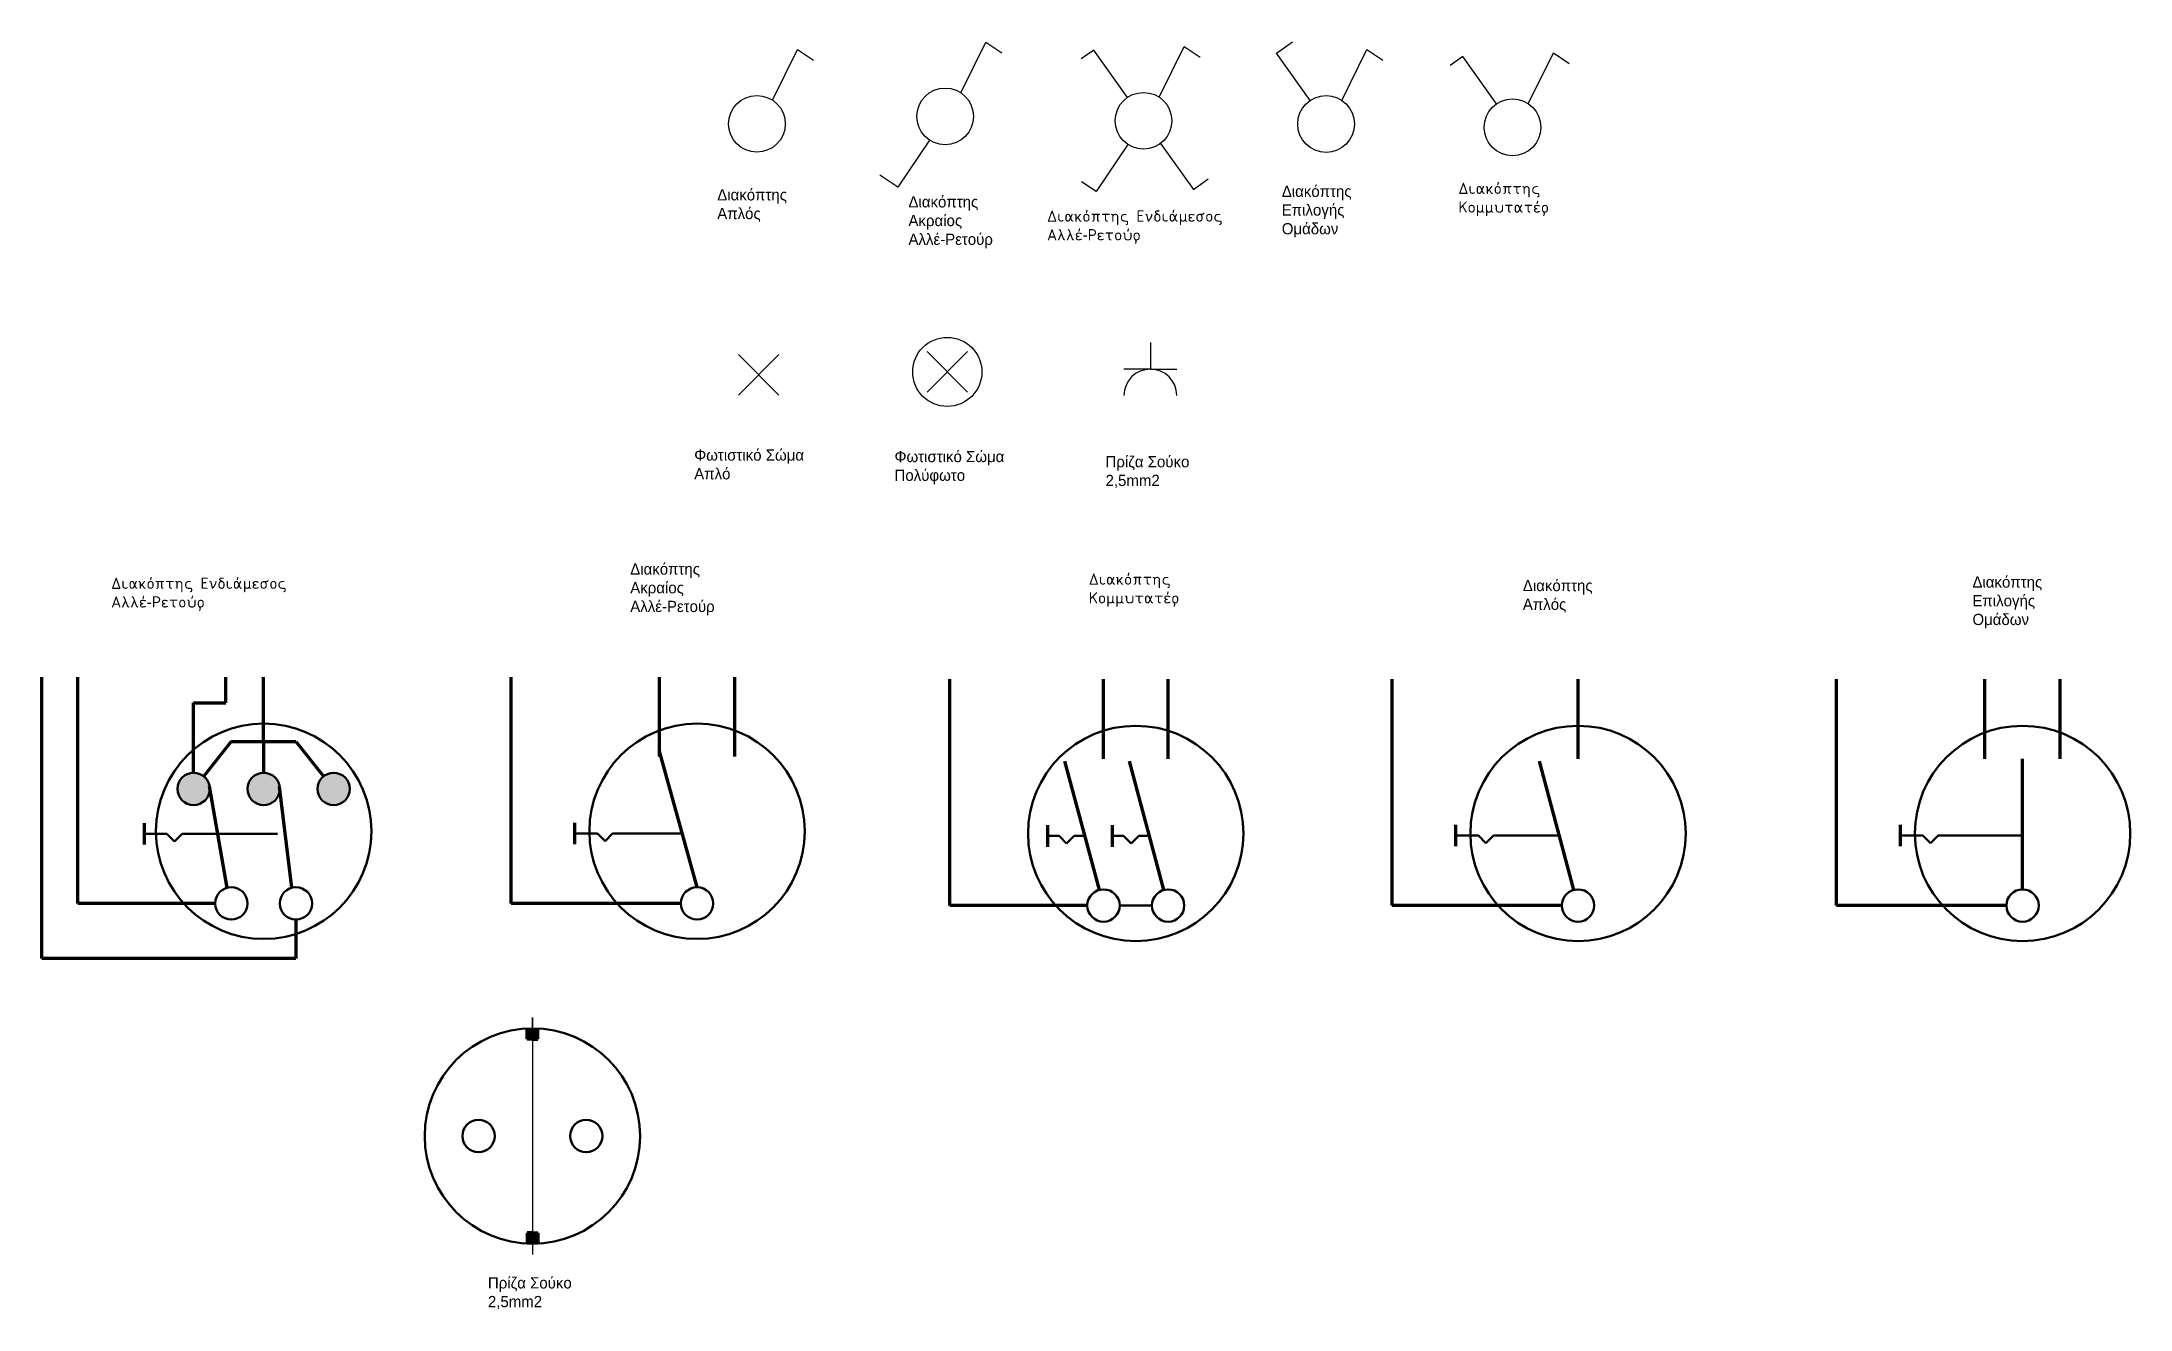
# Model space of a CAD drawing. Header units: millimetres. Extents: x 1397 to 2239, y 1481 to 1922.
# Drawn here: x 1397.4 to 1623.4, y 1762.5 to 1899.7 of the extents above; entities that cross this region are included whole.
import ezdxf

# ---------------------------------------------------------------- set-up
doc = ezdxf.new("R2010")
doc.units = ezdxf.units.MM
doc.header["$LTSCALE"] = 0.093
for name, color, linetype, lineweight in [('2S', 7, 'Continuous', 200), ('S', 7, 'Continuous', 100), ('S_2', 7, 'Continuous', 50), ('S_4', 7, 'Continuous', 25)]:
    doc.layers.add(name, color=color, linetype=linetype, lineweight=lineweight)

msp = doc.modelspace()

# ---------------------------------------------------------------- texts
at = {"attachment_point": 1}
for s, insert, char_height, width in [('{\\fISOCPEUR|b0|i0|c161|p34;Διακόπτης\\PΚομμυτατέρ}', (1550.68, 1884.44), 1.2142, 19.8886), ('Διακόπτης\\PΑπλός', (1470.5, 1883.74), 1.214, 9.1156), ('Διακόπτης\\PΑκραίος\\PΑλλέ-Ρετούρ', (1491.19, 1882.98), 1.2142, 11.0917), ('Διακόπτης\\PΕπιλογής\\PΟμάδων', (1531.58, 1884.12), 1.214, 9.1156), ('{\\fISOCPEUR|b0|i0|c161|p34;Διακόπτης Ενδιάμεσος\\PΑλλέ}-{\\fISOCPEUR|b0|i0|c161|p34;Ρετούρ}', (1506.18, 1881.44), 1.2142, 19.8886), ('Φωτιστικό Σώμα\\PΑπλό', (1468.01, 1855.58), 1.2142, 12.8917), ('Φωτιστικό Σώμα\\PΠολύφωτο', (1489.68, 1855.42), 1.2142, 12.8917), ('Πρίζα Σούκο\\P2,5mm2', (1512.51, 1854.86), 1.2142, 9.7427), ('{\\fISOCPEUR|b0|i0|c161|p34;Διακόπτης Ενδιάμεσος\\PΑλλέ}-{\\fISOCPEUR|b0|i0|c161|p34;Ρετούρ}', (1404.93, 1841.71), 1.2142, 19.8886), ('Διακόπτης\\PΑκραίος\\PΑλλέ-Ρετούρ', (1461.09, 1843.25), 1.2142, 11.0917), ('{\\fISOCPEUR|b0|i0|c161|p34;Διακόπτης\\PΚομμυτατέρ}', (1510.69, 1842.16), 1.2142, 19.8886), ('Διακόπτης\\PΑπλός', (1557.66, 1841.46), 1.214, 9.1156), ('Διακόπτης\\PΕπιλογής\\PΟμάδων', (1606.3, 1841.84), 1.214, 9.1156), ('Πρίζα Σούκο\\P2,5mm2', (1445.69, 1766.01), 1.2142, 9.7427)]:
    msp.add_mtext(s, dxfattribs=dict(at, insert=insert, char_height=char_height, width=width))

# ---------------------------------------------------------------- hatches: boundary and pattern name
at = {"layer": '2S'}
h = msp.add_hatch(color=256, dxfattribs=at)
h.dxf.hatch_style = 1
h.paths.add_polyline_path([(1430.75, 1818.85, 1), (1427.25, 1818.85, 1)])
h.paths.add_polyline_path([(1423.18, 1818.85, 1), (1419.68, 1818.85, 1)])
h.paths.add_polyline_path([(1415.6, 1818.85, 1), (1412.11, 1818.85, 1)])
h = msp.add_hatch(color=256, dxfattribs=at)
h.dxf.hatch_style = 1
h.paths.add_polyline_path([(1450.51, 1792.94, 0.012506), (1449.93, 1792.93), (1449.93, 1791.78), (1450.51, 1791.78)])
h.paths.add_polyline_path([(1451.09, 1792.93, 0.012506), (1450.51, 1792.94), (1450.51, 1791.78), (1451.09, 1791.78)])
h = msp.add_hatch(color=256, dxfattribs=at)
h.dxf.hatch_style = 1
h.paths.add_polyline_path([(1450.51, 1770.8), (1449.93, 1770.8), (1449.93, 1769.65, 0.012373), (1450.51, 1769.64)])
h.paths.add_polyline_path([(1451.1, 1770.8), (1450.51, 1770.8), (1450.51, 1769.64, 0.012638), (1451.1, 1769.65)])

# ---------------------------------------------------------------- linework, layer by layer
for p, q in [((1476.49, 1893.36), (1479.2, 1898.86)), ((1479.2, 1898.86), (1480.92, 1897.71)), ((1496.86, 1894.16), (1499.57, 1899.66)), ((1499.57, 1899.66), (1501.29, 1898.51)), ((1511.25, 1898.8), (1509.87, 1897.83)), ((1514.89, 1893.67), (1511.25, 1898.8)), ((1518.32, 1893.69), (1521.03, 1899.19)), ((1521.03, 1899.19), (1522.75, 1898.04)), ((1531.01, 1898.46), (1532.75, 1899.69)), ((1534.64, 1893.32), (1531.01, 1898.46)), ((1538.08, 1893.34), (1540.79, 1898.84)), ((1540.79, 1898.84), (1542.51, 1897.69)), ((1551.18, 1898.1), (1549.79, 1897.12)), ((1554.81, 1892.96), (1551.18, 1898.1)), ((1558.24, 1892.98), (1560.96, 1898.48)), ((1560.96, 1898.48), (1562.68, 1897.33)), ((1493.46, 1889.06), (1490.05, 1883.95)), ((1514.92, 1888.59), (1511.51, 1883.48)), ((1518.46, 1888.69), (1522.04, 1883.71)), ((1490.05, 1883.95), (1488.11, 1885.25)), ((1511.51, 1883.48), (1509.92, 1884.54)), ((1522.04, 1883.71), (1523.63, 1884.85)), ((1517.36, 1867.14), (1517.36, 1864.27)), ((1472.79, 1865.86), (1477.18, 1861.47)), ((1477.18, 1865.86), (1472.79, 1861.47)), ((1493.2, 1866.16), (1497.59, 1861.77)), ((1497.59, 1866.16), (1493.2, 1861.77)), ((1517.36, 1864.27), (1514.49, 1864.27)), ((1517.36, 1864.27), (1520.22, 1864.27))]:
    msp.add_line(p, q)
for centre, radius in [((1474.79, 1890.81), 3.07), ((1495.16, 1891.61), 3.07), ((1516.62, 1891.14), 3.07), ((1536.37, 1890.79), 3.07), ((1556.54, 1890.43), 3.07), ((1495.39, 1863.97), 3.74)]:
    msp.add_circle(centre, radius)
msp.add_arc((1517.36, 1861.41), 2.86, 0, 180)
for p, q in [((1468.32, 1808.21), (1464.24, 1822.93)), ((1511.84, 1807.92), (1508.11, 1821.85)), ((1518.83, 1807.92), (1515.1, 1821.85)), ((1563.18, 1807.92), (1559.45, 1821.85)), ((1611.72, 1807.98), (1611.72, 1822.12)), ((1417.48, 1808.15), (1415.58, 1819.15)), ((1424.47, 1808.15), (1423.16, 1819.06)), ((1449.93, 1791.78), (1449.93, 1792.93)), ((1450.51, 1791.78), (1449.93, 1791.78)), ((1450.51, 1791.78), (1451.09, 1791.78)), ((1451.09, 1791.78), (1451.09, 1792.93)), ((1450.51, 1770.8), (1449.93, 1770.8)), ((1449.93, 1770.8), (1449.93, 1769.65)), ((1450.51, 1769.64), (1450.51, 1770.8)), ((1450.51, 1770.8), (1451.1, 1770.8)), ((1451.1, 1770.8), (1451.1, 1769.65))]:
    msp.add_line(p, q, dxfattribs=at)
at = {"layer": 'S'}
for p, q in [((1397.42, 1800.5), (1397.42, 1830.95)), ((1401.31, 1806.46), (1401.31, 1830.95)), ((1417.33, 1828.16), (1417.33, 1830.95)), ((1421.43, 1823.98), (1421.43, 1830.95)), ((1448.2, 1806.46), (1448.2, 1830.95)), ((1464.24, 1822.34), (1464.24, 1830.95)), ((1472.4, 1822.34), (1472.4, 1830.95)), ((1495.66, 1806.23), (1495.66, 1830.72)), ((1512.29, 1822.12), (1512.29, 1830.72)), ((1519.28, 1822.12), (1519.28, 1830.72)), ((1543.51, 1806.23), (1543.51, 1830.72)), ((1563.63, 1822.12), (1563.63, 1830.72)), ((1591.6, 1806.23), (1591.6, 1830.72)), ((1607.64, 1822.12), (1607.64, 1830.72)), ((1615.8, 1822.12), (1615.8, 1830.72)), ((1413.85, 1820.6), (1413.85, 1828.16)), ((1413.85, 1828.16), (1417.33, 1828.16)), ((1417.93, 1823.98), (1414.94, 1820.22)), ((1417.93, 1823.98), (1424.92, 1823.98)), ((1421.43, 1823.98), (1421.43, 1820.6)), ((1424.92, 1823.98), (1427.91, 1820.22)), ((1408.53, 1812.82), (1408.53, 1815.15)), ((1455.1, 1812.86), (1455.1, 1815.19)), ((1506.26, 1812.59), (1506.26, 1814.92)), ((1513.25, 1812.59), (1513.25, 1814.92)), ((1550.42, 1812.64), (1550.42, 1814.97)), ((1598.5, 1812.64), (1598.5, 1814.97)), ((1416.18, 1806.46), (1401.31, 1806.46)), ((1466.57, 1806.46), (1448.2, 1806.46)), ((1510.54, 1806.23), (1495.66, 1806.23)), ((1561.88, 1806.23), (1543.51, 1806.23)), ((1609.97, 1806.23), (1591.6, 1806.23)), ((1424.92, 1804.71), (1424.92, 1800.5)), ((1424.92, 1800.5), (1397.42, 1800.5))]:
    msp.add_line(p, q, dxfattribs=at)
at = {"layer": 'S_2'}
for p, q in [((1410.97, 1813.99), (1408.53, 1813.99)), ((1411.79, 1813.16), (1410.97, 1813.99)), ((1412.61, 1813.99), (1411.79, 1813.16)), ((1414.91, 1813.99), (1412.61, 1813.99)), ((1420.14, 1813.99), (1414.91, 1813.99)), ((1422.91, 1813.99), (1420.14, 1813.99)), ((1457.54, 1814.03), (1455.1, 1814.03)), ((1458.36, 1813.21), (1457.54, 1814.03)), ((1459.18, 1814.03), (1458.36, 1813.21)), ((1461.47, 1814.03), (1459.18, 1814.03)), ((1466.7, 1814.03), (1461.47, 1814.03)), ((1507.48, 1813.76), (1506.26, 1813.76)), ((1508.3, 1812.94), (1507.48, 1813.76)), ((1509.13, 1813.76), (1508.3, 1812.94)), ((1510.27, 1813.76), (1509.13, 1813.76)), ((1514.47, 1813.76), (1513.25, 1813.76)), ((1515.29, 1812.94), (1514.47, 1813.76)), ((1516.12, 1813.76), (1515.29, 1812.94)), ((1517.26, 1813.76), (1516.12, 1813.76)), ((1552.85, 1813.8), (1550.42, 1813.8)), ((1553.67, 1812.98), (1552.85, 1813.8)), ((1554.5, 1813.8), (1553.67, 1812.98)), ((1556.79, 1813.8), (1554.5, 1813.8)), ((1561.6, 1813.8), (1556.79, 1813.8)), ((1600.94, 1813.8), (1598.5, 1813.8)), ((1601.76, 1812.98), (1600.94, 1813.8)), ((1602.58, 1813.8), (1601.76, 1812.98)), ((1604.88, 1813.8), (1602.58, 1813.8)), ((1611.72, 1813.8), (1604.88, 1813.8)), ((1515.78, 1806.23), (1514.04, 1806.23)), ((1515.78, 1806.23), (1517.53, 1806.23))]:
    msp.add_line(p, q, dxfattribs=at)
for centre, radius in [((1421.43, 1814.26), 11.65), ((1468.32, 1814.26), 11.65), ((1515.78, 1814.03), 11.65), ((1563.63, 1814.03), 11.65), ((1611.72, 1814.03), 11.65), ((1413.85, 1818.85), 1.75), ((1421.43, 1818.85), 1.75), ((1429, 1818.85), 1.75), ((1417.93, 1806.46), 1.75), ((1424.92, 1806.46), 1.75), ((1468.32, 1806.46), 1.75), ((1512.29, 1806.23), 1.75), ((1519.28, 1806.23), 1.75), ((1563.63, 1806.23), 1.75), ((1611.72, 1806.23), 1.75), ((1450.51, 1781.29), 11.65), ((1444.68, 1781.29), 1.75), ((1456.33, 1781.29), 1.75)]:
    msp.add_circle(centre, radius, dxfattribs=at)
at = {"layer": 'S_4'}
for p, q in [((1450.51, 1792.94), (1450.51, 1794.11)), ((1450.51, 1794.11), (1450.51, 1768.47)), ((1450.51, 1769.64), (1450.51, 1768.47))]:
    msp.add_line(p, q, dxfattribs=at)

msp.set_redraw_order([(e.dxf.handle, doc.entitydb.next_handle()) for e in msp.query("TEXT MTEXT ATTDEF DIMENSION ARC_DIMENSION")])  # texts and dimensions are drawn at this point

doc.saveas('drawing.dxf')
